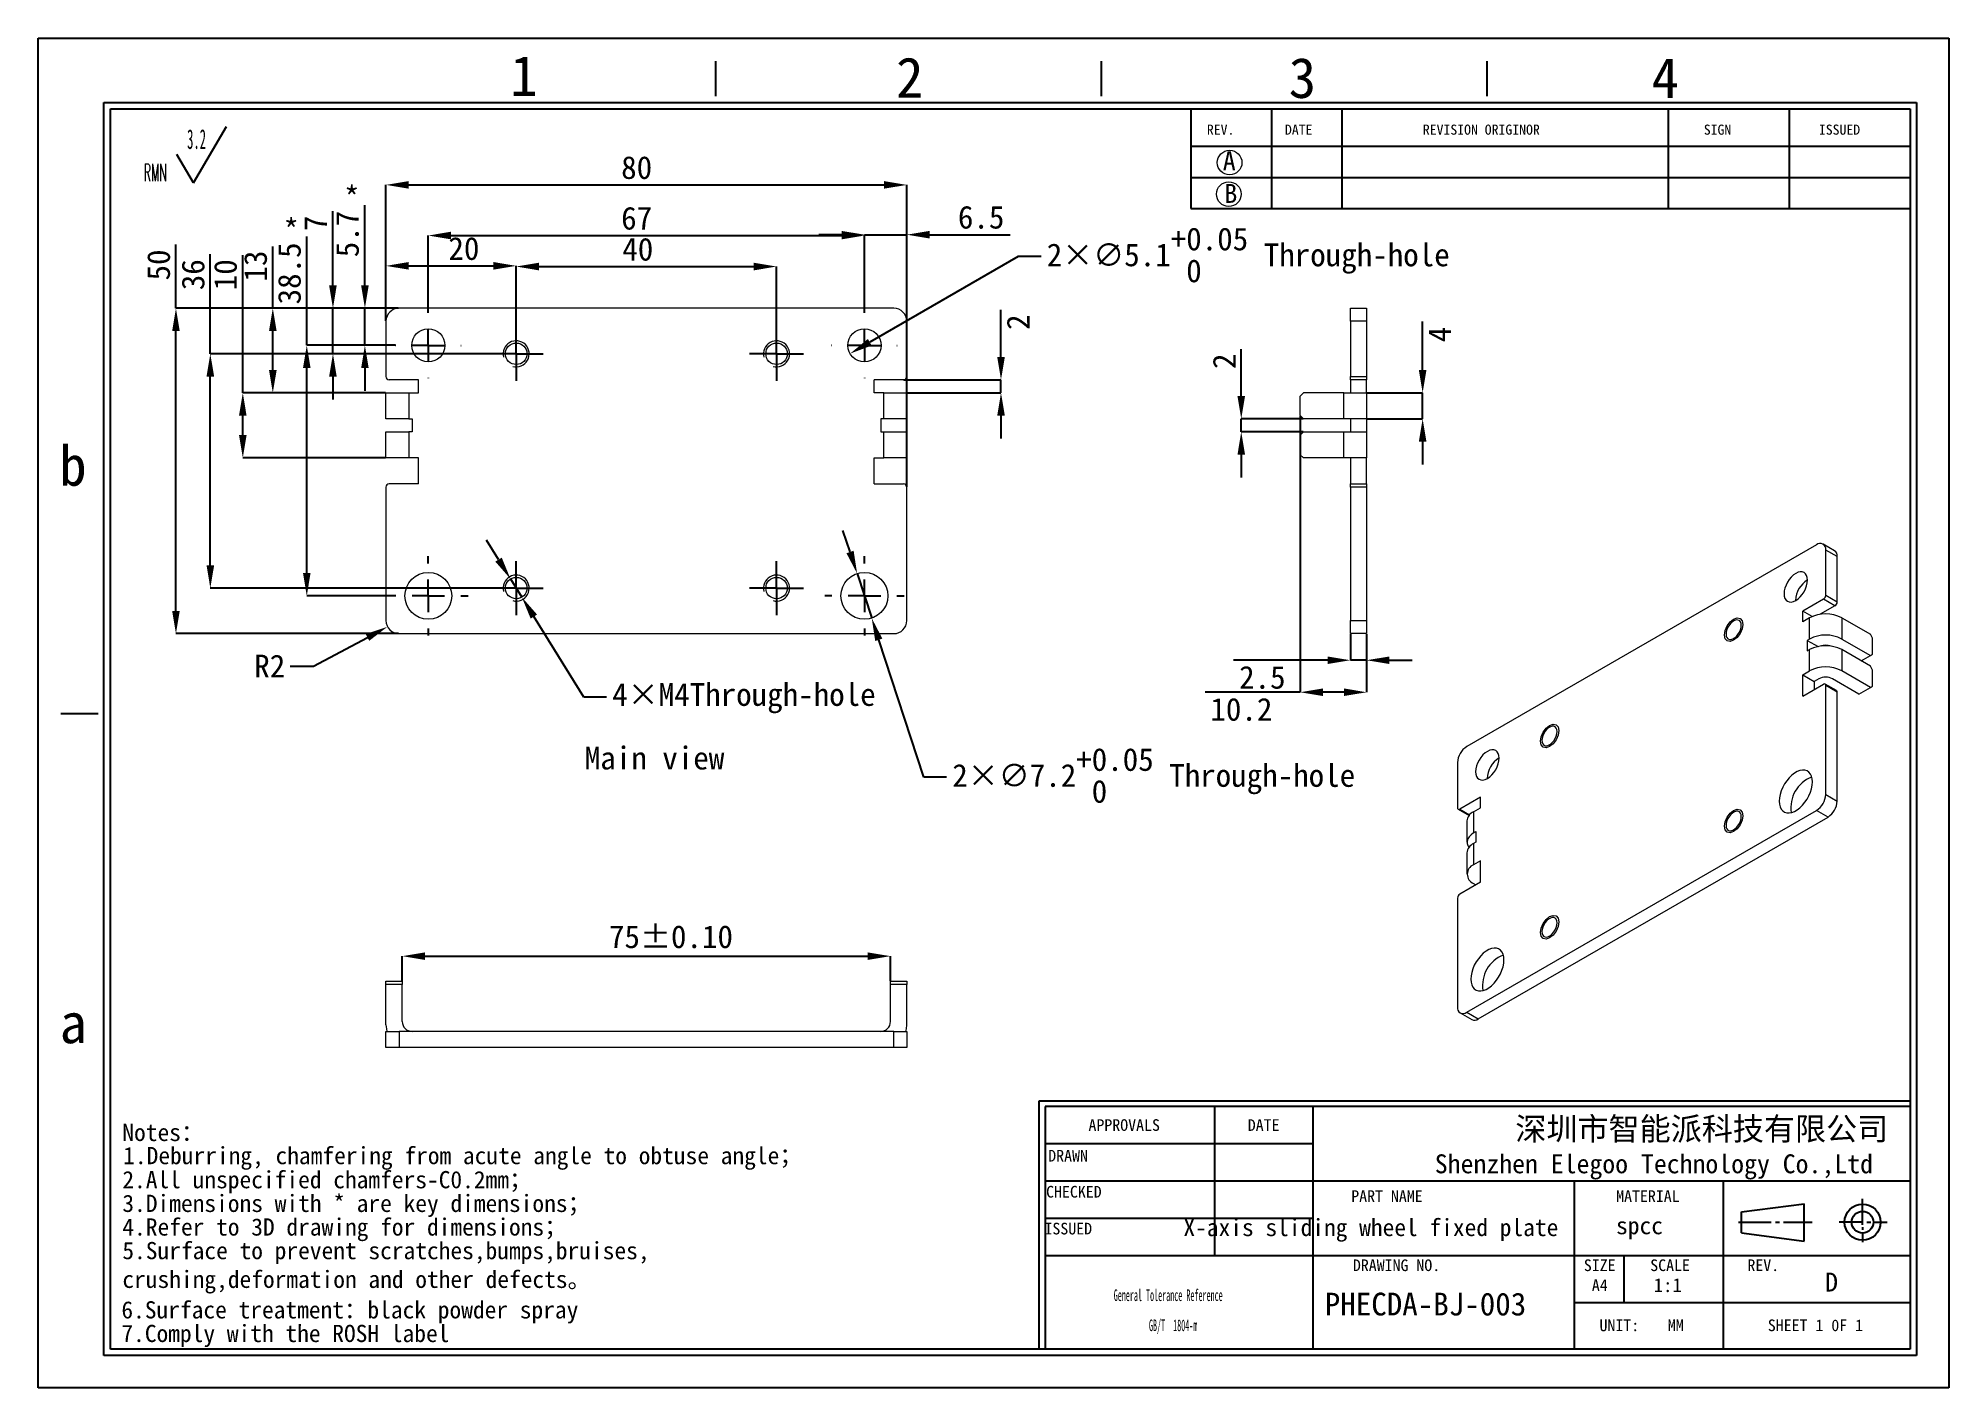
# Model space of a CAD drawing. Header units: millimetres. Extents: x 2 to 295, y 1 to 209.
import ezdxf

# ---------------------------------------------------------------- set-up
doc = ezdxf.new("R2010")
doc.units = ezdxf.units.MM
doc.header["$PDSIZE"] = -1
doc.layers.add('SLD-0', color=179, linetype='Continuous')
doc.layers.add('蓝色线', color=5, linetype='Continuous', lineweight=15)
doc.styles.add('C', font='simfang.ttf')
doc.styles.add('O', font='simfang.ttf')
doc.styles.add('SLDTEXTSTYLE1', font='TXT', dxfattribs={"width": 0.469, "bigfont": 'bigfont'})
doc.styles.add('SLDTEXTSTYLE2', font='TXT', dxfattribs={"width": 0.469})
doc.styles.add('SLDTEXTSTYLE8', font='TXT', dxfattribs={"width": 0.484})
doc.dimstyles.new('SLDDIMSTYLE0', dxfattribs={"dimtxt": 3.5, "dimasz": 3.5, "dimexe": 0, "dimexo": 0.0625, "dimgap": 0.875, "dimtad": 2, "dimrnd": 1e-09, "dimzin": 12, "dimdsep": 46, "dimtxsty": 'SLDTEXTSTYLE2', "dimsah": 1, "dimcen": 0.09, "dimadec": 0, "dimazin": 3, "dimtfac": 1, "dimtofl": 0, "dimtmove": 0, "dimatfit": 3, "dimfxl": 1, "dimfrac": 2, "dimtolj": 1, "dimtzin": 12, "dimarcsym": 0})
doc.dimstyles.new('SLDDIMSTYLE1', dxfattribs={"dimtxt": 3.5, "dimasz": 3.5, "dimexe": 0, "dimexo": 0.0625, "dimgap": 0.875, "dimtad": 0, "dimtih": 1, "dimtoh": 1, "dimrnd": 1e-09, "dimzin": 12, "dimdsep": 46, "dimtxsty": 'SLDTEXTSTYLE2', "dimsah": 1, "dimcen": 0, "dimadec": 0, "dimazin": 3, "dimtol": 1, "dimtp": 0.05, "dimtfac": 1, "dimtmove": 0, "dimatfit": 3, "dimfxl": 1, "dimfrac": 2, "dimtolj": 1, "dimarcsym": 0})
doc.dimstyles.new('SLDDIMSTYLE2', dxfattribs={"dimtxt": 3.5, "dimasz": 3.5, "dimexe": 0, "dimexo": 0.0625, "dimgap": 0.875, "dimtad": 0, "dimtih": 1, "dimtoh": 1, "dimrnd": 1e-09, "dimzin": 12, "dimdsep": 46, "dimtxsty": 'SLDTEXTSTYLE2', "dimsah": 1, "dimcen": 0, "dimadec": 0, "dimazin": 3, "dimtfac": 1, "dimtmove": 0, "dimatfit": 3, "dimfxl": 1, "dimfrac": 2, "dimtolj": 1, "dimtzin": 12, "dimarcsym": 0})
doc.dimstyles.new('SLDDIMSTYLE3', dxfattribs={"dimtxt": 3.5, "dimasz": 3.5, "dimexe": 0, "dimexo": 0.0625, "dimgap": 0.875, "dimtad": 2, "dimrnd": 1e-09, "dimzin": 12, "dimdsep": 46, "dimtxsty": 'SLDTEXTSTYLE2', "dimsah": 1, "dimcen": 0.09, "dimadec": 0, "dimazin": 3, "dimtfac": 1, "dimtmove": 0, "dimatfit": 0, "dimfxl": 1, "dimfrac": 2, "dimtolj": 1, "dimtzin": 12, "dimarcsym": 0})
doc.dimstyles.new('SLDDIMSTYLE4', dxfattribs={"dimtxt": 3.5, "dimasz": 3.5, "dimexe": 0, "dimexo": 0.0625, "dimgap": 0.875, "dimtad": 0, "dimtih": 1, "dimtoh": 1, "dimrnd": 1e-09, "dimzin": 12, "dimdsep": 46, "dimtxsty": 'SLDTEXTSTYLE2', "dimsah": 1, "dimcen": 0, "dimadec": 0, "dimazin": 3, "dimtfac": 1, "dimtofl": 0, "dimtmove": 0, "dimatfit": 3, "dimfxl": 1, "dimfrac": 2, "dimtolj": 1, "dimtzin": 12, "dimarcsym": 0})
doc.dimstyles.new('SLDDIMSTYLE5', dxfattribs={"dimtxt": 3.5, "dimasz": 3.5, "dimexe": 0, "dimexo": 0.0625, "dimgap": 0.875, "dimtad": 2, "dimrnd": 1e-09, "dimzin": 12, "dimdsep": 46, "dimtxsty": 'SLDTEXTSTYLE2', "dimsah": 1, "dimcen": 0.09, "dimadec": 0, "dimazin": 3, "dimtol": 1, "dimtp": 0.1, "dimtm": 0.1, "dimtfac": 1, "dimtofl": 0, "dimtmove": 0, "dimatfit": 3, "dimfxl": 1, "dimfrac": 2, "dimtolj": 1, "dimtzin": 0, "dimarcsym": 0})

msp = doc.modelspace()

# ---------------------------------------------------------------- texts
at = {"layer": 'SLD-0', "style": 'O'}
for s, insert, char_height, attachment_point in [('1', (74.111, 205.971), 6.172, 1), ('2', (133.388, 205.728), 6.172, 1), ('3', (193.707, 205.666), 6.172, 1), ('4', (249.441, 205.659), 6.172, 1), ('A', (183.578, 191.286), 2.903, 1), ('B', (183.832, 186.271), 2.903, 1), ('{\\C5;*}', (39.266, 180.902), 3.5, 1), ('b', (4.835, 146.092), 6.172, 1), ('Main view', (85.559, 99.811), 3.5, 1), ('a', (4.88, 60.423), 6.172, 1), ('深圳市智能派科技有限公司', (257.158, 42.841), 3.5, 2), ('X-axis sliding wheel fixed plate', (206.323, 27.254), 2.64583, 2), ('spcc', (247.598, 27.537), 2.6458, 2), ('D', (276.114, 18.995), 2.91, 1), ('PHECDA-BJ-003', (199.241, 15.908), 3.5, 1)]:
    msp.add_mtext(s, dxfattribs=dict(at, insert=insert, char_height=char_height, attachment_point=attachment_point))
at = {"layer": 'SLD-0', "color": 179, "style": 'O'}
for s, insert, char_height, attachment_point in [('REV.', (181.129, 195.4), 1.5536, 1), ('DATE', (193.126, 195.4), 1.5536, 1), ('REVISION ORIGINOR', (214.308, 195.4), 1.55363, 1), ('SIGN', (257.466, 195.4), 1.5536, 1), ('ISSUED', (275.148, 195.4), 1.5536, 1), ('APPROVALS', (168.427, 42.563), 1.7927, 2), ('DATE', (189.85, 42.563), 1.7927, 2), ('DRAWN', (159.804, 37.853), 1.7927, 2), ('Shenzhen Elegoo Technology Co.,Ltd', (249.798, 37.165), 2.91042, 2), ('CHECKED', (160.696, 32.315), 1.7927, 2), ('PART NAME', (208.794, 31.645), 1.7927, 2), ('MATERIAL', (248.88, 31.645), 1.7927, 2), ('ISSUED', (159.837, 26.654), 1.7927, 2), ('DRAWING NO.', (210.268, 21.022), 1.79265, 2), ('SIZE', (241.479, 21.022), 1.7927, 2), ('SCALE', (252.289, 21.022), 1.7927, 2), ('REV.', (266.61, 21.022), 1.7927, 2), ('A4', (241.49, 17.953), 1.7927, 2), ('1:1', (251.93, 18.121), 2.1167, 2), ('UNIT:', (244.499, 11.791), 1.7927, 2), ('MM', (253.161, 11.791), 1.7927, 2), ('SHEET 1 0F 1', (274.62, 11.791), 1.79265, 2)]:
    msp.add_mtext(s, dxfattribs=dict(at, insert=insert, char_height=char_height, attachment_point=attachment_point))
at = {"layer": 'SLD-0', "color": 5, "insert": (48.573, 185.904), "char_height": 3.5, "attachment_point": 1, "style": 'O'}
msp.add_mtext('*', dxfattribs=at)

# ---------------------------------------------------------------- blocks, each defined once
blk = doc.blocks.new('SW_NOTE_0')
at = {"layer": 'SLD-0', "color": 0, "attachment_point": 1, "style": 'C'}
for s, insert, char_height in [('Notes：', (40.88, 9.39), 2.646), ('1.Deburring, chamfering from acute angle to obtuse angle；', (41.01, 5.83), 2.6458), ('2.All unspecified chamfers-C0.2mm；', (40.88, 2.13), 2.6458), ('3.{\\fSimSun|b0|i0|c134|p2;Dimensions with * are key dimensions}；', (40.88, -1.51), 2.6458), ('4.Refer to 3D drawing for dimensions；', (40.88, -5.14), 2.6458), ('5.Surface to prevent scratches,bumps,bruises,\\Pcrushing,deformation and other defects。', (40.88, -8.77), 2.6458), ('6.Surface treatment：black powder spray', (40.73, -17.87), 2.6458), ('7.Comply with the ROSH label', (40.73, -21.5), 2.6458)]:
    blk.add_mtext(s, dxfattribs=dict(at, insert=insert, char_height=char_height))
blk = doc.blocks.new('SW_NOTE_1')
at = {"layer": 'SLD-0', "color": 0}
for q in [(12.74, 9.16), (5.08, 4.83)]:
    blk.add_line((7.63, 0.49), q, dxfattribs=at)
at = {"layer": 'SLD-0', "color": 0, "attachment_point": 1}
for s, insert, char_height, style in [('3.2', (6.67, 8.73), 3.032, 'SLDTEXTSTYLE2'), ('{\\Ftxt,bigfont|c134;RMN}', (0, 3.41), 2.6458, 'SLDTEXTSTYLE1')]:
    blk.add_mtext(s, dxfattribs=dict(at, insert=insert, char_height=char_height, style=style))
blk = doc.blocks.new('SW_NOTE_2')
at = {"layer": 'SLD-0', "color": 0, "char_height": 1.7927, "attachment_point": 2, "style": 'SLDTEXTSTYLE8'}
for s, insert in [('General Tolerance Reference', (12.75, 2.31)), ('GB/T  1804-m', (13.51, -2.32))]:
    blk.add_mtext(s, dxfattribs=dict(at, insert=insert))
blk = doc.blocks.new('_D')
at = {"layer": 'Defpoints', "color": 0}
for p in [(135.02, 186.13), (55.02, 165.18), (135.02, 139.68)]:
    blk.add_point(p, dxfattribs=at)
at = {"layer": 'SLD-0', "color": 0, "lineweight": -2}
for p, q in [((55.02, 165.24), (55.02, 186.13)), ((58.52, 186.13), (131.52, 186.13)), ((135.02, 139.74), (135.02, 186.13))]:
    blk.add_line(p, q, dxfattribs=at)
at = {"layer": 'SLD-0', "color": 0}
for points in [[(58.52, 186.72), (58.52, 185.55), (55.02, 186.13)], [(131.52, 186.72), (131.52, 185.55), (135.02, 186.13)]]:
    blk.add_solid(points, dxfattribs=at)
at = {"layer": 'SLD-0', "color": 0, "insert": (93.53, 190.55), "char_height": 3.5, "attachment_point": 2, "style": 'O'}
blk.add_mtext('\\A1;80', dxfattribs=at)
blk = doc.blocks.new('_D_1')
at = {"layer": 'Defpoints', "color": 0}
for p in [(57.02, 167.18), (22.75, 117.18), (57.02, 117.18)]:
    blk.add_point(p, dxfattribs=at)
at = {"layer": 'SLD-0', "color": 0, "lineweight": -2}
for p, q in [((22.75, 167.18), (22.75, 176.99)), ((56.96, 167.18), (22.75, 167.18)), ((22.75, 120.68), (22.75, 163.68)), ((56.96, 117.18), (22.75, 117.18))]:
    blk.add_line(p, q, dxfattribs=at)
at = {"layer": 'SLD-0', "color": 0}
for points in [[(22.17, 163.68), (23.33, 163.68), (22.75, 167.18)], [(22.17, 120.68), (23.33, 120.68), (22.75, 117.18)]]:
    blk.add_solid(points, dxfattribs=at)
at = {"layer": 'SLD-0', "color": 0, "insert": (18.33, 173.83), "char_height": 3.5, "attachment_point": 2, "rotation": 90, "style": 'O'}
blk.add_mtext('\\A1;50', dxfattribs=at)
blk = doc.blocks.new('_D_2')
at = {"layer": 'Defpoints', "color": 0}
for p in [(128.52, 178.35), (61.52, 166.53), (128.52, 166.53)]:
    blk.add_point(p, dxfattribs=at)
at = {"layer": 'SLD-0', "color": 0, "lineweight": -2}
for p, q in [((61.52, 166.59), (61.52, 178.35)), ((65.02, 178.35), (125.02, 178.35)), ((128.52, 166.59), (128.52, 178.35))]:
    blk.add_line(p, q, dxfattribs=at)
at = {"layer": 'SLD-0', "color": 0}
for points in [[(65.02, 178.94), (65.02, 177.77), (61.52, 178.35)], [(125.02, 178.94), (125.02, 177.77), (128.52, 178.35)]]:
    blk.add_solid(points, dxfattribs=at)
at = {"layer": 'SLD-0', "color": 0, "insert": (93.53, 182.77), "char_height": 3.5, "attachment_point": 2, "style": 'O'}
blk.add_mtext('\\A1;67', dxfattribs=at)
blk = doc.blocks.new('_D_3')
at = {"layer": 'Defpoints', "color": 0}
for p in [(115.02, 173.59), (75.02, 160.18), (115.02, 160.18)]:
    blk.add_point(p, dxfattribs=at)
at = {"layer": 'SLD-0', "color": 0, "lineweight": -2}
for p, q in [((75.02, 160.24), (75.02, 173.59)), ((78.52, 173.59), (111.52, 173.59)), ((115.02, 160.24), (115.02, 173.59))]:
    blk.add_line(p, q, dxfattribs=at)
at = {"layer": 'SLD-0', "color": 0}
for points in [[(78.52, 174.17), (78.52, 173), (75.02, 173.59)], [(111.52, 174.17), (111.52, 173), (115.02, 173.59)]]:
    blk.add_solid(points, dxfattribs=at)
at = {"layer": 'SLD-0', "color": 0, "insert": (93.7, 178), "char_height": 3.5, "attachment_point": 2, "style": 'O'}
blk.add_mtext('\\A1;40', dxfattribs=at)
blk = doc.blocks.new('_D_4')
at = {"layer": 'Defpoints', "color": 0}
for p in [(75.02, 160.18), (28.03, 124.18), (75.02, 124.18)]:
    blk.add_point(p, dxfattribs=at)
at = {"layer": 'SLD-0', "color": 0, "lineweight": -2}
for p, q in [((28.03, 160.18), (28.03, 175.48)), ((74.96, 160.18), (28.03, 160.18)), ((28.03, 127.68), (28.03, 156.68)), ((74.96, 124.18), (28.03, 124.18))]:
    blk.add_line(p, q, dxfattribs=at)
at = {"layer": 'SLD-0', "color": 0}
for points in [[(27.45, 156.68), (28.62, 156.68), (28.03, 160.18)], [(27.45, 127.68), (28.62, 127.68), (28.03, 124.18)]]:
    blk.add_solid(points, dxfattribs=at)
at = {"layer": 'SLD-0', "color": 0, "insert": (23.62, 172.33), "char_height": 3.5, "attachment_point": 2, "rotation": 90, "style": 'O'}
blk.add_mtext('\\A1;36', dxfattribs=at)
blk = doc.blocks.new('_D_5')
at = {"layer": 'Defpoints', "color": 0}
for p in [(130.73, 162.75), (126.31, 160.2)]:
    blk.add_point(p, dxfattribs=at)
at = {"layer": '蓝色线', "color": 0, "lineweight": -2}
for p, q in [((152.16, 175.12), (129.34, 161.95)), ((155.66, 175.12), (152.16, 175.12))]:
    blk.add_line(p, q, dxfattribs=at)
at = {"layer": '蓝色线', "color": 0}
blk.add_solid([(129.05, 162.46), (129.63, 161.45), (126.31, 160.2)], dxfattribs=at)
at = {"layer": '蓝色线', "color": 0, "insert": (156.53, 179.58), "char_height": 3.5, "attachment_point": 1, "style": 'O'}
blk.add_mtext('\\A1;2×∅5.1\\S+0.05^  0; Through-hole', dxfattribs=at)
blk = doc.blocks.new('_D_6')
at = {"layer": 'Defpoints', "color": 0}
for p in [(127.4, 126.4), (129.64, 119.56)]:
    blk.add_point(p, dxfattribs=at)
at = {"layer": '蓝色线', "color": 0, "lineweight": -2}
for p, q in [((126.31, 129.73), (125.22, 133.05)), ((127.4, 126.4), (129.64, 119.56)), ((137.64, 95.14), (130.73, 116.23)), ((141.14, 95.14), (137.64, 95.14))]:
    blk.add_line(p, q, dxfattribs=at)
at = {"layer": '蓝色线', "color": 0}
for points in [[(126.86, 129.91), (125.76, 129.54), (127.4, 126.4)], [(131.28, 116.41), (130.18, 116.05), (129.64, 119.56)]]:
    blk.add_solid(points, dxfattribs=at)
at = {"layer": '蓝色线', "color": 0, "insert": (142.01, 99.59), "char_height": 3.5, "attachment_point": 1, "style": 'O'}
blk.add_mtext('\\A1;2×∅7.2\\S+0.05^  0; Through-hole', dxfattribs=at)
blk = doc.blocks.new('_D_7')
at = {"layer": 'Defpoints', "color": 0}
for p in [(74.15, 125.58), (75.89, 122.78)]:
    blk.add_point(p, dxfattribs=at)
at = {"layer": 'SLD-0', "color": 0, "lineweight": -2}
for p, q in [((72.31, 128.56), (70.46, 131.53)), ((74.15, 125.58), (75.89, 122.78)), ((85.4, 107.43), (77.73, 119.8)), ((88.9, 107.43), (85.4, 107.43))]:
    blk.add_line(p, q, dxfattribs=at)
at = {"layer": 'SLD-0', "color": 0}
for points in [[(72.8, 128.86), (71.81, 128.25), (74.15, 125.58)], [(78.23, 120.11), (77.24, 119.49), (75.89, 122.78)]]:
    blk.add_solid(points, dxfattribs=at)
at = {"layer": 'SLD-0', "color": 0, "insert": (89.77, 109.58), "char_height": 3.5, "attachment_point": 1, "style": 'O'}
blk.add_mtext('\\A1;4×M4Through-hole', dxfattribs=at)
blk = doc.blocks.new('_D_8')
at = {"layer": 'Defpoints', "color": 0}
for p in [(55.02, 154.18), (33.02, 144.18), (55.02, 144.18)]:
    blk.add_point(p, dxfattribs=at)
at = {"layer": 'SLD-0', "color": 0, "lineweight": -2}
for p, q in [((33.02, 154.18), (33.02, 175.34)), ((54.96, 154.18), (33.02, 154.18)), ((33.02, 147.68), (33.02, 150.68)), ((54.96, 144.18), (33.02, 144.18))]:
    blk.add_line(p, q, dxfattribs=at)
at = {"layer": 'SLD-0', "color": 0}
for points in [[(32.44, 150.68), (33.6, 150.68), (33.02, 154.18)], [(32.44, 147.68), (33.6, 147.68), (33.02, 144.18)]]:
    blk.add_solid(points, dxfattribs=at)
at = {"layer": 'SLD-0', "color": 0, "insert": (28.6, 172.33), "char_height": 3.5, "attachment_point": 2, "rotation": 90, "style": 'O'}
blk.add_mtext('\\A1;10', dxfattribs=at)
blk = doc.blocks.new('_D_9')
at = {"layer": 'Defpoints', "color": 0}
for p in [(37.63, 167.18), (57.02, 167.18), (55.02, 154.18)]:
    blk.add_point(p, dxfattribs=at)
at = {"layer": 'SLD-0', "color": 0, "lineweight": -2}
for p, q in [((37.63, 167.18), (37.63, 176.65)), ((56.96, 167.18), (37.63, 167.18)), ((37.63, 157.68), (37.63, 163.68)), ((54.96, 154.18), (37.63, 154.18))]:
    blk.add_line(p, q, dxfattribs=at)
at = {"layer": 'SLD-0', "color": 0}
for points in [[(37.05, 163.68), (38.22, 163.68), (37.63, 167.18)], [(37.05, 157.68), (38.22, 157.68), (37.63, 154.18)]]:
    blk.add_solid(points, dxfattribs=at)
at = {"layer": 'SLD-0', "color": 0, "insert": (33.22, 173.66), "char_height": 3.5, "attachment_point": 2, "rotation": 90, "style": 'O'}
blk.add_mtext('\\A1;13', dxfattribs=at)
blk = doc.blocks.new('_D_10')
at = {"layer": 'Defpoints', "color": 0}
for p in [(46.87, 167.18), (57.02, 167.18), (70.87, 160.18)]:
    blk.add_point(p, dxfattribs=at)
at = {"layer": 'SLD-0', "color": 0, "lineweight": -2}
for p, q in [((46.87, 170.68), (46.87, 182.08)), ((56.96, 167.18), (46.87, 167.18)), ((46.87, 160.18), (46.87, 167.18)), ((70.81, 160.18), (46.87, 160.18)), ((46.87, 156.68), (46.87, 153.18))]:
    blk.add_line(p, q, dxfattribs=at)
at = {"layer": 'SLD-0', "color": 0}
for points in [[(46.28, 170.68), (47.45, 170.68), (46.87, 167.18)], [(46.28, 156.68), (47.45, 156.68), (46.87, 160.18)]]:
    blk.add_solid(points, dxfattribs=at)
at = {"layer": 'SLD-0', "color": 0, "insert": (42.45, 180.23), "char_height": 3.5, "attachment_point": 2, "rotation": 90, "style": 'O'}
blk.add_mtext('\\A1;7', dxfattribs=at)
blk = doc.blocks.new('_D_11')
at = {"layer": 'Defpoints', "color": 0}
for p in [(75.02, 173.69), (55.02, 165.18), (75.02, 164.33)]:
    blk.add_point(p, dxfattribs=at)
at = {"layer": 'SLD-0', "color": 0, "lineweight": -2}
for p, q in [((55.02, 165.24), (55.02, 173.69)), ((58.52, 173.69), (71.52, 173.69)), ((75.02, 164.39), (75.02, 173.69))]:
    blk.add_line(p, q, dxfattribs=at)
at = {"layer": 'SLD-0', "color": 0}
for points in [[(58.52, 174.28), (58.52, 173.11), (55.02, 173.69)], [(71.52, 174.28), (71.52, 173.11), (75.02, 173.69)]]:
    blk.add_solid(points, dxfattribs=at)
at = {"layer": 'SLD-0', "color": 0, "insert": (66.99, 178.11), "char_height": 3.5, "attachment_point": 2, "style": 'O'}
blk.add_mtext('\\A1;20', dxfattribs=at)
blk = doc.blocks.new('_D_12')
at = {"layer": 'Defpoints', "color": 0}
for p in [(51.78, 167.18), (57.02, 167.18), (56.47, 161.48)]:
    blk.add_point(p, dxfattribs=at)
at = {"layer": '蓝色线', "color": 0, "lineweight": -2}
for p, q in [((51.78, 170.68), (51.78, 183.01)), ((56.96, 167.18), (51.78, 167.18)), ((51.78, 161.48), (51.78, 167.18)), ((56.41, 161.48), (51.78, 161.48)), ((51.78, 157.98), (51.78, 154.48))]:
    blk.add_line(p, q, dxfattribs=at)
at = {"layer": '蓝色线', "color": 0}
for points in [[(51.2, 170.68), (52.36, 170.68), (51.78, 167.18)], [(51.2, 157.98), (52.36, 157.98), (51.78, 161.48)]]:
    blk.add_solid(points, dxfattribs=at)
at = {"layer": '蓝色线', "color": 0, "insert": (47.34, 178.59), "char_height": 3.5, "attachment_point": 2, "rotation": 90, "style": 'O'}
blk.add_mtext('\\A1;5.7', dxfattribs=at)
blk = doc.blocks.new('_D_13')
at = {"layer": 'Defpoints', "color": 0}
for p in [(135.02, 178.48), (128.52, 166.53), (135.02, 165.18)]:
    blk.add_point(p, dxfattribs=at)
at = {"layer": 'SLD-0', "color": 0, "lineweight": -2}
for p, q in [((125.02, 178.48), (121.52, 178.48)), ((128.52, 166.59), (128.52, 178.48)), ((128.52, 178.48), (135.02, 178.48)), ((135.02, 165.24), (135.02, 178.48)), ((138.52, 178.48), (150.89, 178.48))]:
    blk.add_line(p, q, dxfattribs=at)
at = {"layer": 'SLD-0', "color": 0}
for points in [[(125.02, 179.06), (125.02, 177.9), (128.52, 178.48)], [(138.52, 179.06), (138.52, 177.9), (135.02, 178.48)]]:
    blk.add_solid(points, dxfattribs=at)
at = {"layer": 'SLD-0', "color": 0, "insert": (146.45, 182.92), "char_height": 3.5, "attachment_point": 2, "style": 'O'}
blk.add_mtext('\\A1;6.5', dxfattribs=at)
blk = doc.blocks.new('_D_14')
at = {"layer": 'Defpoints', "color": 0}
for p in [(55.25, 118.24), (57.02, 119.18)]:
    blk.add_point(p, dxfattribs=at)
at = {"layer": 'SLD-0', "color": 0, "lineweight": -2}
for p, q in [((43.89, 112.2), (52.16, 116.6)), ((40.3, 112.2), (43.89, 112.2))]:
    blk.add_line(p, q, dxfattribs=at)
at = {"layer": 'SLD-0', "color": 0}
blk.add_solid([(51.89, 117.11), (52.44, 116.08), (55.25, 118.24)], dxfattribs=at)
at = {"layer": 'SLD-0', "color": 0, "insert": (34.78, 113.95), "char_height": 3.5, "attachment_point": 1, "style": 'O'}
blk.add_mtext('\\A1;R2', dxfattribs=at)
blk = doc.blocks.new('_D_15')
at = {"layer": 'Defpoints', "color": 0}
for p in [(42.85, 161.48), (56.47, 161.48), (55.42, 122.98)]:
    blk.add_point(p, dxfattribs=at)
at = {"layer": '蓝色线', "color": 0, "lineweight": -2}
for p, q in [((42.85, 161.48), (42.85, 178.21)), ((56.41, 161.48), (42.85, 161.48)), ((42.85, 126.48), (42.85, 157.98)), ((55.36, 122.98), (42.85, 122.98))]:
    blk.add_line(p, q, dxfattribs=at)
at = {"layer": '蓝色线', "color": 0}
for points in [[(42.27, 157.98), (43.43, 157.98), (42.85, 161.48)], [(42.27, 126.48), (43.43, 126.48), (42.85, 122.98)]]:
    blk.add_solid(points, dxfattribs=at)
at = {"layer": '蓝色线', "color": 0, "insert": (38.42, 172.53), "char_height": 3.5, "attachment_point": 2, "rotation": 90, "style": 'O'}
blk.add_mtext('\\A1;38.5', dxfattribs=at)
blk = doc.blocks.new('_D_16')
at = {"layer": 'Defpoints', "color": 0}
for p in [(134.52, 156.18), (149.5, 156.18), (135.02, 154.18)]:
    blk.add_point(p, dxfattribs=at)
at = {"layer": '蓝色线', "color": 0, "lineweight": -2}
for p, q in [((149.5, 159.68), (149.5, 166.91)), ((134.58, 156.18), (149.5, 156.18)), ((149.5, 154.18), (149.5, 156.18)), ((135.08, 154.18), (149.5, 154.18)), ((149.5, 150.68), (149.5, 147.18))]:
    blk.add_line(p, q, dxfattribs=at)
at = {"layer": '蓝色线', "color": 0}
for points in [[(148.92, 159.68), (150.09, 159.68), (149.5, 156.18)], [(148.92, 150.68), (150.09, 150.68), (149.5, 154.18)]]:
    blk.add_solid(points, dxfattribs=at)
at = {"layer": '蓝色线', "color": 0, "insert": (150.38, 165.04), "char_height": 3.5, "attachment_point": 2, "rotation": 90, "style": 'O'}
blk.add_mtext('\\A1;2', dxfattribs=at)
blk = doc.blocks.new('SW_CENTERMARKSYMBOL_0')
at = {"layer": 'SLD-0', "color": 0}
for p, q in [((0, 5), (0, 5.05)), ((-5, 0), (-5.05, 0)), ((0, 0), (-2.5, 0)), ((0, 0), (0, 2.5)), ((0, 0), (0, -2.5)), ((0, 0), (2.5, 0)), ((5, 0), (5.05, 0)), ((0, -5), (0, -5.05))]:
    blk.add_line(p, q, dxfattribs=at)
blk = doc.blocks.new('SW_CENTERMARKSYMBOL_1')
at = {"layer": 'SLD-0', "color": 0}
for p, q in [((0, 5), (0, 6.1)), ((-5, 0), (-6.1, 0)), ((0, 0), (-2.5, 0)), ((0, 0), (0, 2.5)), ((0, 0), (0, -2.5)), ((0, 0), (2.5, 0)), ((5, 0), (6.1, 0)), ((0, -5), (0, -6.1))]:
    blk.add_line(p, q, dxfattribs=at)
blk = doc.blocks.new('SW_CENTERMARKSYMBOL_2')
at = {"layer": 'SLD-0', "color": 0}
for p, q in [((0, 5), (0, 6.1)), ((-5, 0), (-6.1, 0)), ((0, 0), (-2.5, 0)), ((0, 0), (0, 2.5)), ((0, 0), (0, -2.5)), ((0, 0), (2.5, 0)), ((5, 0), (6.1, 0)), ((0, -5), (0, -6.1))]:
    blk.add_line(p, q, dxfattribs=at)
blk = doc.blocks.new('SW_CENTERMARKSYMBOL_3')
at = {"layer": 'SLD-0', "color": 0}
for p, q in [((0, 5), (0, 5.05)), ((-5, 0), (-5.05, 0)), ((0, 0), (-2.5, 0)), ((0, 0), (0, 2.5)), ((0, 0), (0, -2.5)), ((0, 0), (2.5, 0)), ((5, 0), (5.05, 0)), ((0, -5), (0, -5.05))]:
    blk.add_line(p, q, dxfattribs=at)
blk = doc.blocks.new('SW_CENTERMARKSYMBOL_4')
at = {"layer": 'SLD-0', "color": 0}
for p, q in [((0, 2.5), (0, 4.15)), ((-2.5, 0), (-4.15, 0)), ((0, 0), (-2.5, 0)), ((0, 0), (0, 2.5)), ((0, 0), (0, -2.5)), ((0, 0), (2.5, 0)), ((2.5, 0), (4.15, 0)), ((0, -2.5), (0, -4.15))]:
    blk.add_line(p, q, dxfattribs=at)
blk = doc.blocks.new('SW_CENTERMARKSYMBOL_5')
at = {"layer": 'SLD-0', "color": 0}
for p, q in [((0, 2.5), (0, 4.15)), ((-2.5, 0), (-4.15, 0)), ((0, 0), (-2.5, 0)), ((0, 0), (0, 2.5)), ((0, 0), (0, -2.5)), ((0, 0), (2.5, 0)), ((2.5, 0), (4.15, 0)), ((0, -2.5), (0, -4.15))]:
    blk.add_line(p, q, dxfattribs=at)
blk = doc.blocks.new('SW_CENTERMARKSYMBOL_6')
at = {"layer": 'SLD-0', "color": 0}
for p, q in [((0, 2.5), (0, 4.15)), ((-2.5, 0), (-4.15, 0)), ((0, 0), (-2.5, 0)), ((0, 0), (0, 2.5)), ((0, 0), (0, -2.5)), ((0, 0), (2.5, 0)), ((2.5, 0), (4.15, 0)), ((0, -2.5), (0, -4.15))]:
    blk.add_line(p, q, dxfattribs=at)
blk = doc.blocks.new('SW_CENTERMARKSYMBOL_7')
at = {"layer": 'SLD-0', "color": 0}
for p, q in [((0, 2.5), (0, 4.15)), ((-2.5, 0), (-4.15, 0)), ((0, 0), (-2.5, 0)), ((0, 0), (0, 2.5)), ((0, 0), (0, -2.5)), ((0, 0), (2.5, 0)), ((2.5, 0), (4.15, 0)), ((0, -2.5), (0, -4.15))]:
    blk.add_line(p, q, dxfattribs=at)
blk = doc.blocks.new('_D_17')
at = {"layer": 'Defpoints', "color": 0}
for p in [(195.97, 150.18), (186.41, 148.18), (195.97, 148.18)]:
    blk.add_point(p, dxfattribs=at)
at = {"layer": 'SLD-0', "color": 0, "lineweight": -2}
for p, q in [((186.41, 153.68), (186.41, 160.91)), ((195.91, 150.18), (186.41, 150.18)), ((186.41, 148.18), (186.41, 150.18)), ((195.91, 148.18), (186.41, 148.18)), ((186.41, 144.68), (186.41, 141.18))]:
    blk.add_line(p, q, dxfattribs=at)
at = {"layer": 'SLD-0', "color": 0}
for points in [[(185.83, 153.68), (186.99, 153.68), (186.41, 150.18)], [(185.83, 144.68), (186.99, 144.68), (186.41, 148.18)]]:
    blk.add_solid(points, dxfattribs=at)
at = {"layer": 'SLD-0', "color": 0, "insert": (182.04, 159.04), "char_height": 3.5, "attachment_point": 2, "rotation": 90, "style": 'O'}
blk.add_mtext('\\A1;2', dxfattribs=at)
blk = doc.blocks.new('_D_18')
at = {"layer": 'Defpoints', "color": 0}
for p in [(205.67, 154.18), (205.67, 150.18), (214.28, 150.18)]:
    blk.add_point(p, dxfattribs=at)
at = {"layer": 'SLD-0', "color": 0, "lineweight": -2}
for p, q in [((214.28, 157.68), (214.28, 165.13)), ((205.74, 154.18), (214.28, 154.18)), ((214.28, 150.18), (214.28, 154.18)), ((205.74, 150.18), (214.28, 150.18)), ((214.28, 146.68), (214.28, 143.18))]:
    blk.add_line(p, q, dxfattribs=at)
at = {"layer": 'SLD-0', "color": 0}
for points in [[(213.69, 157.68), (214.86, 157.68), (214.28, 154.18)], [(213.69, 146.68), (214.86, 146.68), (214.28, 150.18)]]:
    blk.add_solid(points, dxfattribs=at)
at = {"layer": 'SLD-0', "color": 0, "insert": (215.15, 163.15), "char_height": 3.5, "attachment_point": 2, "rotation": 90, "style": 'O'}
blk.add_mtext('\\A1;4', dxfattribs=at)
blk = doc.blocks.new('_D_19')
at = {"layer": 'Defpoints', "color": 0}
for p in [(195.47, 150.68), (205.67, 117.18), (205.67, 108.17)]:
    blk.add_point(p, dxfattribs=at)
at = {"layer": 'SLD-0', "color": 0, "lineweight": -2}
for p, q in [((195.47, 150.62), (195.47, 108.17)), ((205.67, 117.12), (205.67, 108.17)), ((195.47, 108.17), (180.88, 108.17)), ((202.17, 108.17), (198.97, 108.17))]:
    blk.add_line(p, q, dxfattribs=at)
at = {"layer": 'SLD-0', "color": 0}
for points in [[(198.97, 108.76), (198.97, 107.59), (195.47, 108.17)], [(202.17, 108.76), (202.17, 107.59), (205.67, 108.17)]]:
    blk.add_solid(points, dxfattribs=at)
at = {"layer": 'SLD-0', "color": 0, "insert": (186.43, 107.3), "char_height": 3.5, "attachment_point": 2, "style": 'O'}
blk.add_mtext('\\A1;10.2', dxfattribs=at)
blk = doc.blocks.new('_D_20')
at = {"layer": 'Defpoints', "color": 0}
for p in [(203.17, 117.18), (205.67, 117.18), (203.17, 113.09)]:
    blk.add_point(p, dxfattribs=at)
at = {"layer": 'SLD-0', "color": 0, "lineweight": -2}
for p, q in [((203.17, 117.12), (203.17, 113.09)), ((205.67, 117.12), (205.67, 113.09)), ((199.67, 113.09), (185.22, 113.09)), ((205.67, 113.09), (203.17, 113.09)), ((209.17, 113.09), (212.67, 113.09))]:
    blk.add_line(p, q, dxfattribs=at)
at = {"layer": 'SLD-0', "color": 0}
for points in [[(199.67, 113.67), (199.67, 112.51), (203.17, 113.09)], [(209.17, 113.67), (209.17, 112.51), (205.67, 113.09)]]:
    blk.add_solid(points, dxfattribs=at)
at = {"layer": 'SLD-0', "color": 0, "insert": (189.65, 112.22), "char_height": 3.5, "attachment_point": 2, "style": 'O'}
blk.add_mtext('\\A1;2.5', dxfattribs=at)
blk = doc.blocks.new('_D_21')
at = {"layer": 'Defpoints', "color": 0}
for p in [(132.52, 67.62), (57.52, 63.76), (132.52, 63.76)]:
    blk.add_point(p, dxfattribs=at)
at = {"layer": 'SLD-0', "color": 0, "lineweight": -2}
for p, q in [((57.52, 63.83), (57.52, 67.62)), ((61.02, 67.62), (129.02, 67.62)), ((132.52, 63.83), (132.52, 67.62))]:
    blk.add_line(p, q, dxfattribs=at)
at = {"layer": 'SLD-0', "color": 0}
for points in [[(61.02, 68.2), (61.02, 67.04), (57.52, 67.62)], [(129.02, 68.2), (129.02, 67.04), (132.52, 67.62)]]:
    blk.add_solid(points, dxfattribs=at)
at = {"layer": 'SLD-0', "color": 0, "insert": (98.8, 72.36), "char_height": 3.5, "attachment_point": 2, "style": 'O'}
blk.add_mtext('\\A1;75±0.10', dxfattribs=at)

# ---------------------------------------------------------------- dimensions: what is measured, and where the dimension line sits
at = {"layer": 'SLD-0'}
for base, p1, p2, dimstyle, picture, middle in [((135.02, 186.135), (55.02, 165.178), (135.02, 139.678), 'SLDDIMSTYLE0', '_D', (93.526, 186.135)), ((128.52, 178.353), (61.52, 166.528), (128.52, 166.528), 'SLDDIMSTYLE0', '_D_2', (93.526, 178.353)), ((135.02, 178.481), (128.52, 166.528), (135.02, 165.178), 'SLDDIMSTYLE3', '_D_13', (146.455, 178.481)), ((75.02, 173.693), (55.02, 165.178), (75.02, 164.328), 'SLDDIMSTYLE0', '_D_11', (66.99, 173.693)), ((115.02, 173.585), (75.02, 160.178), (115.02, 160.178), 'SLDDIMSTYLE0', '_D_3', (93.704, 173.585)), ((205.674, 108.174), (195.474, 150.678), (205.674, 117.178), 'SLDDIMSTYLE0', '_D_19', (186.429, 108.174)), ((203.174, 113.091), (205.674, 117.178), (203.174, 117.178), 'SLDDIMSTYLE3', '_D_20', (189.65, 113.091)), ((132.52, 67.621), (57.52, 63.763), (132.52, 63.763), 'SLDDIMSTYLE5', '_D_21', (98.798, 67.621))]:
    dim = msp.add_linear_dim(base=base, p1=p1, p2=p2, dimstyle=dimstyle, override={"dimtxsty": 'O'}, dxfattribs=at)
    dim.commit()
    dim.dimension.update_dxf_attribs({"geometry": picture, "text_midpoint": middle, "dimtype": 160})
for base, p1, p2, dimstyle, picture, middle in [((46.866, 167.178), (70.87, 160.178), (57.02, 167.178), 'SLDDIMSTYLE3', '_D_10', (46.866, 180.233)), ((22.748, 117.178), (57.02, 167.178), (57.02, 117.178), 'SLDDIMSTYLE0', '_D_1', (22.748, 173.833)), ((37.632, 167.178), (55.02, 154.178), (57.02, 167.178), 'SLDDIMSTYLE0', '_D_9', (37.632, 173.663)), ((28.033, 124.178), (75.02, 160.178), (75.02, 124.178), 'SLDDIMSTYLE0', '_D_4', (28.033, 172.325)), ((33.02, 144.178), (55.02, 154.178), (55.02, 144.178), 'SLDDIMSTYLE0', '_D_8', (33.02, 172.325)), ((214.276, 150.178), (205.674, 154.178), (205.674, 150.178), 'SLDDIMSTYLE3', '_D_18', (214.276, 163.153)), ((186.411, 148.178), (195.974, 150.178), (195.974, 148.178), 'SLDDIMSTYLE3', '_D_17', (186.411, 159.043))]:
    dim = msp.add_linear_dim(base=base, p1=p1, p2=p2, angle=90, dimstyle=dimstyle, override={"dimtxsty": 'O'}, dxfattribs=at)
    dim.commit()
    dim.dimension.update_dxf_attribs({"geometry": picture, "text_midpoint": middle, "dimtype": 160})
dim = msp.add_diameter_dim_2p(p1=(74.15, 125.581), p2=(75.889, 122.776), text='4×M4Through-hole', dimstyle='SLDDIMSTYLE2', override={"dimpost": '<>', "dimtxsty": 'O'}, dxfattribs=at)
dim.commit()
dim.dimension.update_dxf_attribs({"geometry": '_D_7', "text_midpoint": (111.293, 107.433), "dimtype": 163})
dim = msp.add_radius_dim(center=(57.02, 119.178), mpoint=(55.253, 118.24), dimstyle='SLDDIMSTYLE4', override={"dimtxsty": 'O'}, dxfattribs=at)
dim.commit()
dim.dimension.update_dxf_attribs({"geometry": '_D_14', "text_midpoint": (37.102, 112.204), "dimtype": 164})
at = {"layer": '蓝色线'}
for base, p1, p2, dimstyle, picture, middle in [((51.779, 167.178), (56.47, 161.478), (57.02, 167.178), 'SLDDIMSTYLE3', '_D_12', (51.779, 178.593)), ((42.85, 161.478), (55.42, 122.978), (56.47, 161.478), 'SLDDIMSTYLE0', '_D_15', (42.85, 172.526)), ((149.504, 156.178), (135.02, 154.178), (134.52, 156.178), 'SLDDIMSTYLE3', '_D_16', (149.504, 165.043))]:
    dim = msp.add_linear_dim(base=base, p1=p1, p2=p2, angle=90, dimstyle=dimstyle, override={"dimtxsty": 'O'}, dxfattribs=at)
    dim.commit()
    dim.dimension.update_dxf_attribs({"geometry": picture, "text_midpoint": middle, "dimtype": 160})
for p1, p2, picture, middle in [((130.728, 162.753), (126.311, 160.203), '_D_5', (188.424, 175.124)), ((127.399, 126.399), (129.64, 119.557), '_D_6', (173.906, 95.136))]:
    dim = msp.add_diameter_dim_2p(p1=p1, p2=p2, text='2×<> Through-hole', dimstyle='SLDDIMSTYLE1', override={"dimtxsty": 'O'}, dxfattribs=at)
    dim.commit()
    dim.dimension.update_dxf_attribs({"geometry": picture, "text_midpoint": middle, "dimtype": 163})

# ---------------------------------------------------------------- linework, layer by layer
at = {"color": 7, "linetype": 'Continuous', "lineweight": 15}
for p, q in [((55.02, 165.178), (55.02, 156.678)), ((133.02, 167.178), (57.02, 167.178)), ((135.02, 156.678), (135.02, 165.178)), ((203.174, 165.178), (203.174, 167.178)), ((203.174, 167.178), (205.674, 167.178)), ((205.674, 165.178), (203.174, 165.178)), ((203.174, 165.178), (203.174, 156.678)), ((205.674, 167.178), (205.674, 165.178)), ((205.674, 165.178), (205.674, 156.678)), ((60.02, 156.178), (55.52, 156.178)), ((60.02, 154.178), (60.02, 156.178)), ((130.02, 154.178), (130.02, 156.178)), ((134.52, 156.178), (130.02, 156.178)), ((203.174, 156.678), (205.674, 156.678)), ((203.174, 156.178), (203.174, 156.678)), ((205.674, 156.178), (203.174, 156.178)), ((203.174, 156.178), (203.174, 154.178)), ((205.674, 156.678), (205.674, 156.178)), ((205.674, 154.178), (205.674, 156.178)), ((55.02, 150.178), (55.02, 154.178)), ((55.02, 154.178), (58.52, 154.178)), ((58.52, 154.178), (58.52, 150.178)), ((58.52, 154.178), (60.02, 154.178)), ((131.52, 154.178), (130.02, 154.178)), ((131.52, 150.178), (131.52, 154.178)), ((131.52, 154.178), (135.02, 154.178)), ((135.02, 154.178), (135.02, 150.178)), ((195.974, 154.178), (195.474, 153.678)), ((195.474, 150.678), (195.474, 153.678)), ((202.174, 154.178), (195.974, 154.178)), ((202.174, 150.178), (202.174, 154.178)), ((202.174, 154.178), (205.674, 154.178)), ((205.674, 154.178), (205.674, 150.178)), ((58.52, 150.178), (55.02, 150.178)), ((58.52, 150.178), (59.02, 150.178)), ((59.02, 150.178), (59.02, 148.178)), ((131.52, 150.178), (131.02, 150.178)), ((131.02, 150.178), (131.02, 148.178)), ((135.02, 150.178), (131.52, 150.178)), ((195.474, 150.678), (195.974, 150.178)), ((202.174, 150.178), (195.974, 150.178)), ((205.674, 150.178), (202.174, 150.178)), ((203.174, 150.178), (203.174, 148.178)), ((205.674, 150.178), (205.674, 148.178)), ((55.02, 144.178), (55.02, 148.178)), ((55.02, 148.178), (58.52, 148.178)), ((58.52, 148.178), (58.52, 144.178)), ((59.02, 148.178), (58.52, 148.178)), ((131.02, 148.178), (131.52, 148.178)), ((131.52, 144.178), (131.52, 148.178)), ((131.52, 148.178), (135.02, 148.178)), ((135.02, 148.178), (135.02, 144.178)), ((195.974, 148.178), (195.474, 147.678)), ((195.474, 144.678), (195.474, 147.678)), ((195.974, 148.178), (202.174, 148.178)), ((202.174, 144.178), (202.174, 148.178)), ((202.174, 148.178), (205.674, 148.178)), ((205.674, 148.178), (205.674, 144.178)), ((58.52, 144.178), (55.02, 144.178)), ((60.02, 144.178), (58.52, 144.178)), ((60.02, 140.178), (60.02, 144.178)), ((130.02, 144.178), (131.52, 144.178)), ((130.02, 140.178), (130.02, 144.178)), ((135.02, 144.178), (131.52, 144.178)), ((195.474, 144.678), (195.974, 144.178)), ((202.174, 144.178), (195.974, 144.178)), ((205.674, 144.178), (202.174, 144.178)), ((203.174, 144.178), (203.174, 140.178)), ((205.674, 140.178), (205.674, 144.178)), ((55.02, 139.678), (55.02, 119.178)), ((60.02, 140.178), (55.52, 140.178)), ((130.02, 140.178), (134.52, 140.178)), ((135.02, 119.178), (135.02, 139.678)), ((203.174, 140.178), (205.674, 140.178)), ((203.174, 139.678), (203.174, 140.178)), ((205.674, 139.678), (203.174, 139.678)), ((203.174, 139.678), (203.174, 119.178)), ((205.674, 140.178), (205.674, 139.678)), ((205.674, 139.678), (205.674, 119.178)), ((274.783, 130.846), (221.043, 99.823)), ((277.551, 129.925), (275.783, 130.945)), ((276.198, 123.089), (276.198, 130.03)), ((277.965, 129.009), (276.198, 130.03)), ((277.965, 122.068), (277.965, 129.009)), ((271.566, 122.294), (271.566, 122.253)), ((275.844, 122.477), (272.662, 120.64)), ((272.662, 119.007), (272.662, 120.64)), ((274.102, 119.808), (272.662, 120.64)), ((277.612, 121.456), (275.35, 120.151)), ((277.612, 121.456), (275.844, 122.477)), ((276.198, 123.089), (277.965, 122.068)), ((203.174, 117.178), (203.174, 119.178)), ((203.174, 119.178), (205.674, 119.178)), ((205.674, 119.178), (205.674, 117.178)), ((273.723, 119.619), (272.662, 119.007)), ((273.723, 116.353), (273.723, 119.619)), ((278.672, 119.619), (278.672, 116.353)), ((278.672, 119.619), (283.057, 117.088)), ((57.02, 117.178), (133.02, 117.178)), ((205.674, 117.178), (203.174, 117.178)), ((273.723, 116.353), (273.369, 116.149)), ((273.369, 116.149), (273.369, 114.516)), ((273.369, 116.149), (275.023, 115.194)), ((273.369, 114.516), (273.723, 114.72)), ((273.723, 111.454), (273.723, 114.72)), ((278.672, 116.353), (283.057, 113.822)), ((278.672, 114.72), (278.672, 111.454)), ((283.057, 112.189), (278.672, 114.72)), ((283.41, 116.476), (283.057, 117.088)), ((283.41, 114.026), (283.41, 116.476)), ((281.642, 113.005), (283.057, 113.822)), ((283.057, 113.822), (283.41, 114.026)), ((283.41, 111.576), (283.057, 112.189)), ((283.41, 109.127), (283.41, 111.576)), ((272.662, 110.841), (273.723, 111.454)), ((272.662, 107.575), (272.662, 110.841)), ((272.662, 110.841), (274.43, 109.821)), ((272.662, 107.575), (275.844, 109.412)), ((275.137, 110.229), (274.43, 109.821)), ((274.43, 109.821), (274.43, 108.596)), ((277.862, 108.416), (276.094, 109.437)), ((276.198, 92.469), (276.198, 109.208)), ((277.965, 108.187), (276.198, 109.208)), ((281.289, 107.902), (277.258, 110.229)), ((283.057, 108.923), (278.672, 111.454)), ((281.289, 107.902), (283.057, 108.923)), ((283.057, 108.923), (283.41, 109.127)), ((277.965, 91.448), (277.965, 108.187)), ((219.629, 97.373), (219.629, 90.433)), ((223.165, 92.065), (219.983, 90.228)), ((223.165, 90.432), (223.165, 92.065)), ((276.198, 92.469), (277.965, 91.448)), ((219.733, 90.204), (221.402, 89.24)), ((221.043, 58.996), (274.783, 90.019)), ((221.079, 88.391), (221.079, 85.125)), ((222.104, 89.82), (223.165, 90.432)), ((222.104, 89.82), (222.104, 86.554)), ((222.811, 57.975), (276.551, 88.999)), ((276.551, 88.999), (274.783, 90.019)), ((222.104, 86.554), (222.457, 86.758)), ((222.457, 85.125), (222.104, 84.921)), ((222.457, 86.758), (222.457, 85.125)), ((221.079, 83.492), (221.079, 80.226)), ((222.104, 84.921), (222.104, 81.655)), ((223.165, 82.267), (222.104, 81.655)), ((223.165, 79.001), (223.165, 82.267)), ((219.629, 76.551), (219.629, 59.812)), ((223.165, 79.001), (219.983, 77.164)), ((222.104, 78.797), (222.458, 78.593)), ((55.02, 63.763), (57.52, 63.763)), ((55.02, 63.263), (55.02, 63.763)), ((57.52, 63.263), (55.02, 63.263)), ((55.02, 57.063), (55.02, 63.263)), ((57.52, 63.763), (57.52, 63.263)), ((57.52, 57.563), (57.52, 63.263)), ((132.52, 63.263), (132.52, 63.763)), ((132.52, 63.763), (135.02, 63.763)), ((135.02, 63.263), (132.52, 63.263)), ((132.52, 57.563), (132.52, 63.263)), ((135.02, 63.763), (135.02, 63.263)), ((135.02, 57.063), (135.02, 63.263)), ((220.043, 58.897), (221.811, 57.876)), ((221.043, 58.996), (222.811, 57.975)), ((55.02, 53.563), (55.02, 56.063)), ((55.02, 56.063), (57.02, 56.063)), ((57.02, 56.063), (57.02, 53.563)), ((133.02, 56.063), (57.02, 56.063)), ((133.02, 53.563), (133.02, 56.063)), ((133.02, 56.063), (135.02, 56.063)), ((135.02, 56.063), (135.02, 53.563)), ((57.02, 53.563), (55.02, 53.563)), ((133.02, 53.563), (57.02, 53.563)), ((135.02, 53.563), (133.02, 53.563))]:
    msp.add_line(p, q, dxfattribs=at)
at = {"color": 1, "linetype": 'Continuous', "lineweight": 15}
msp.add_line((219.983, 90.228), (221.5, 89.352), dxfattribs=at)
at = {"color": 7, "linetype": 'Continuous', "lineweight": 15, "flags": 128}
for points in [[(269.798, 123.314), (269.833, 122.928), (269.936, 122.597), (270.102, 122.333), (270.326, 122.147), (270.6, 122.045), (270.911, 122.033), (271.25, 122.11), (271.601, 122.273), (271.953, 122.516), (272.291, 122.83), (272.603, 123.202), (272.876, 123.619), (273.101, 124.064), (273.267, 124.52), (273.37, 124.97), (273.405, 125.396), (273.37, 125.782), (273.267, 126.114), (273.101, 126.377), (272.876, 126.563), (272.603, 126.665), (272.291, 126.677), (271.953, 126.6), (271.601, 126.437), (271.25, 126.194), (270.911, 125.88), (270.6, 125.508), (270.326, 125.091), (270.102, 124.646), (269.936, 124.19), (269.833, 123.74), (269.798, 123.314)], [(263.222, 118.456), (263.188, 118.759), (263.089, 119.005), (262.929, 119.18), (262.718, 119.274), (262.469, 119.281), (262.196, 119.201), (261.915, 119.039), (261.642, 118.804), (261.393, 118.509), (261.182, 118.172), (261.022, 117.813), (260.923, 117.451), (260.889, 117.109), (260.923, 116.806), (261.022, 116.56), (261.182, 116.385), (261.393, 116.291), (261.642, 116.284), (261.915, 116.364), (262.196, 116.527), (262.469, 116.762), (262.718, 117.057), (262.929, 117.394), (263.089, 117.753), (263.188, 118.114), (263.222, 118.456)], [(234.938, 102.128), (234.904, 102.431), (234.804, 102.677), (234.644, 102.852), (234.434, 102.946), (234.185, 102.953), (233.912, 102.873), (233.631, 102.711), (233.357, 102.476), (233.108, 102.181), (232.898, 101.844), (232.738, 101.484), (232.638, 101.123), (232.604, 100.781), (232.638, 100.478), (232.738, 100.232), (232.898, 100.057), (233.108, 99.963), (233.357, 99.956), (233.631, 100.036), (233.912, 100.198), (234.185, 100.434), (234.434, 100.728), (234.644, 101.065), (234.804, 101.425), (234.904, 101.786), (234.938, 102.128)], [(226.028, 98.046), (225.994, 98.433), (225.891, 98.764), (225.724, 99.028), (225.5, 99.214), (225.227, 99.315), (224.915, 99.327), (224.577, 99.251), (224.225, 99.088), (223.873, 98.844), (223.535, 98.531), (223.223, 98.158), (222.95, 97.742), (222.726, 97.297), (222.559, 96.841), (222.457, 96.391), (222.422, 95.964), (222.457, 95.578), (222.559, 95.247), (222.726, 94.983), (222.95, 94.797), (223.223, 94.696), (223.535, 94.683), (223.873, 94.76), (224.225, 94.923), (224.577, 95.166), (224.915, 95.48), (225.227, 95.852), (225.5, 96.269), (225.724, 96.714), (225.891, 97.17), (225.994, 97.62), (226.028, 98.046)], [(274.147, 94.388), (274.112, 94.852), (274.009, 95.263), (273.84, 95.61), (273.61, 95.883), (273.325, 96.076), (272.994, 96.183), (272.624, 96.2), (272.226, 96.129), (271.812, 95.969), (271.391, 95.726), (270.976, 95.407), (270.579, 95.02), (270.209, 94.575), (269.877, 94.086), (269.593, 93.564), (269.363, 93.025), (269.194, 92.483), (269.091, 91.953), (269.056, 91.449), (269.091, 90.985), (269.194, 90.574), (269.363, 90.227), (269.593, 89.953), (269.877, 89.76), (270.209, 89.654), (270.579, 89.636), (270.976, 89.708), (271.391, 89.867), (271.812, 90.11), (272.226, 90.429), (272.624, 90.817), (272.994, 91.261), (273.325, 91.751), (273.61, 92.272), (273.84, 92.812), (274.009, 93.354), (274.112, 93.884), (274.147, 94.388)], [(263.222, 89.061), (263.188, 89.364), (263.089, 89.61), (262.929, 89.785), (262.718, 89.879), (262.469, 89.886), (262.196, 89.806), (261.915, 89.644), (261.642, 89.408), (261.393, 89.114), (261.182, 88.777), (261.022, 88.417), (260.923, 88.056), (260.889, 87.714), (260.923, 87.411), (261.022, 87.165), (261.182, 86.99), (261.393, 86.896), (261.642, 86.889), (261.915, 86.969), (262.196, 87.131), (262.469, 87.366), (262.718, 87.661), (262.929, 87.998), (263.089, 88.358), (263.188, 88.719), (263.222, 89.061)], [(222.104, 86.554), (221.712, 86.284), (221.407, 85.979), (221.198, 85.648), (221.092, 85.301), (221.092, 84.949), (221.198, 84.602), (221.377, 84.309)], [(234.938, 72.733), (234.904, 73.036), (234.804, 73.282), (234.644, 73.457), (234.434, 73.551), (234.185, 73.558), (233.912, 73.478), (233.631, 73.315), (233.357, 73.08), (233.108, 72.785), (232.898, 72.448), (232.738, 72.089), (232.638, 71.728), (232.604, 71.386), (232.638, 71.083), (232.738, 70.837), (232.898, 70.662), (233.108, 70.568), (233.357, 70.561), (233.631, 70.641), (233.912, 70.803), (234.185, 71.038), (234.434, 71.333), (234.644, 71.67), (234.804, 72.029), (234.904, 72.391), (234.938, 72.733)], [(226.771, 67.038), (226.736, 67.502), (226.633, 67.913), (226.464, 68.26), (226.234, 68.534), (225.949, 68.727), (225.618, 68.833), (225.248, 68.851), (224.85, 68.779), (224.435, 68.619), (224.015, 68.377), (223.6, 68.057), (223.203, 67.67), (222.833, 67.226), (222.501, 66.736), (222.216, 66.214), (221.986, 65.675), (221.818, 65.133), (221.714, 64.603), (221.68, 64.099), (221.714, 63.635), (221.818, 63.224), (221.986, 62.877), (222.216, 62.603), (222.501, 62.411), (222.833, 62.304), (223.203, 62.286), (223.6, 62.358), (224.015, 62.518), (224.435, 62.76), (224.85, 63.08), (225.248, 63.467), (225.618, 63.911), (225.949, 64.401), (226.234, 64.923), (226.464, 65.462), (226.633, 66.004), (226.736, 66.534), (226.771, 67.038)], [(55.02, 57.063), (55.073, 56.455), (55.166, 56.063)], [(134.874, 56.063), (134.967, 56.455), (135.02, 57.063)]]:
    msp.add_lwpolyline(points, dxfattribs=at)
at = {"color": 7, "linetype": 'Continuous', "lineweight": 0, "flags": 128}
for points in [[(262.055, 116.15), (261.514, 115.962), (261.055, 116.051), (260.749, 116.404), (260.641, 116.966), (260.749, 117.653), (261.055, 118.36), (261.514, 118.979), (262.055, 119.416), (262.597, 119.604), (263.055, 119.515), (263.362, 119.162), (263.47, 118.599), (263.362, 117.912), (263.055, 117.205), (262.597, 116.586), (262.055, 116.15)], [(233.771, 99.822), (233.23, 99.633), (232.771, 99.723), (232.465, 100.075), (232.357, 100.638), (232.465, 101.325), (232.771, 102.032), (233.23, 102.651), (233.771, 103.088), (234.312, 103.276), (234.771, 103.187), (235.078, 102.834), (235.185, 102.271), (235.078, 101.584), (234.771, 100.877), (234.312, 100.258), (233.771, 99.822)], [(262.055, 86.754), (261.514, 86.566), (261.055, 86.655), (260.749, 87.008), (260.641, 87.571), (260.749, 88.258), (261.055, 88.965), (261.514, 89.584), (262.055, 90.02), (262.597, 90.209), (263.055, 90.119), (263.362, 89.767), (263.47, 89.204), (263.362, 88.517), (263.055, 87.81), (262.597, 87.191), (262.055, 86.754)], [(233.771, 70.426), (233.23, 70.238), (232.771, 70.327), (232.465, 70.68), (232.357, 71.243), (232.465, 71.93), (232.771, 72.637), (233.23, 73.256), (233.771, 73.692), (234.312, 73.88), (234.771, 73.791), (235.078, 73.438), (235.185, 72.876), (235.078, 72.188), (234.771, 71.482), (234.312, 70.863), (233.771, 70.426)]]:
    msp.add_lwpolyline(points, dxfattribs=at)
at = {"color": 7, "linetype": 'Continuous', "lineweight": 15}
for centre, radius in [((61.52, 161.478), 2.55), ((75.02, 160.178), 1.65), ((115.02, 160.178), 1.65), ((128.52, 161.478), 2.55), ((61.52, 122.978), 3.6), ((128.52, 122.978), 3.6), ((75.02, 124.178), 1.65), ((115.02, 124.178), 1.65)]:
    msp.add_circle(centre, radius, dxfattribs=at)
for centre, radius, start, end in [((57.02, 165.178), 2, 90, 180), ((133.02, 165.178), 2, 0, 90), ((55.52, 156.678), 0.5, 180, 270), ((134.52, 156.678), 0.5, 270, 0), ((55.52, 139.678), 0.5, 90, 180), ((134.52, 139.678), 0.5, 0, 90), ((275.335, 130.169), 0.873, 350.78596, 129.20329), ((276.985, 129.117), 0.986, 353.70115, 54.98667), ((275.431, 122.142), 3.868, 121.60153, 177.7561), ((275.43, 123.124), 0.768, 302.60548, 357.39452), ((277.198, 122.103), 0.768, 302.60548, 357.39452), ((57.02, 119.178), 2, 180, 270), ((133.02, 119.178), 2, 270, 0), ((276.198, 114.869), 5.356, 62.48054, 117.51946), ((276.198, 111.603), 5.356, 62.48054, 117.51946), ((276.198, 109.969), 5.356, 62.48054, 117.51946), ((276.198, 112.945), 2.439, 71.94201, 108.05799), ((276.198, 106.703), 5.356, 62.48054, 117.51946), ((276.198, 108.182), 2.306, 62.60967, 117.39033), ((275.982, 109.243), 0.218, 350.78596, 129.20329), ((277.72, 108.214), 0.246, 353.70115, 54.98667), ((222.699, 97.234), 3.074, 122.60548, 177.39452), ((228.008, 94.821), 3.819, 121.23534, 178.77004), ((275.798, 90.495), 4.947, 110.65823, 189.34714), ((273.127, 92.608), 3.074, 302.60548, 357.39452), ((274.895, 91.588), 3.074, 302.60548, 357.39452), ((219.845, 90.398), 0.218, 170.78596, 309.20329), ((222.828, 88.218), 1.758, 114.33324, 174.34662), ((222.828, 83.319), 1.758, 114.33324, 174.34662), ((222.661, 80.226), 1.534, 111.31255, 248.68745), ((220.397, 76.517), 0.768, 122.60548, 177.39452), ((228.422, 63.146), 4.947, 110.65823, 189.34714), ((220.491, 59.673), 0.873, 170.78596, 309.20329), ((59.02, 57.563), 1.5, 180, 270), ((131.02, 57.563), 1.5, 270, 0), ((222.225, 58.793), 1.006, 245.69288, 305.61758)]:
    msp.add_arc(centre, radius, start, end, dxfattribs=at)
at = {"color": 7, "linetype": 'Continuous', "lineweight": 0}
for centre in [(75.02, 160.178), (115.02, 160.178), (75.02, 124.178), (115.02, 124.178)]:
    msp.add_arc(centre, 2, 255, 195, dxfattribs=at)
at = {"layer": 'SLD-0'}
for p, q in [((1.591, 208.674), (295.107, 208.674)), ((1.591, 1.294), (1.591, 208.674)), ((295.107, 208.674), (295.107, 1.294)), ((12.675, 7.219), (12.675, 197.811)), ((12.675, 197.811), (289.181, 197.811)), ((252.017, 197.811), (252.017, 182.514)), ((270.599, 197.811), (270.599, 182.514)), ((289.181, 197.811), (289.181, 7.219)), ((289.181, 7.219), (12.675, 7.219)), ((295.107, 1.294), (1.591, 1.294))]:
    msp.add_line(p, q, dxfattribs=at)
at = {"layer": 'SLD-0', "color": 6, "linetype": 'Continuous'}
for p, q in [((105.701, 199.786), (105.701, 205.169)), ((164.952, 199.786), (164.952, 205.169)), ((224.204, 199.786), (224.204, 205.169)), ((11.687, 6.231), (11.687, 198.799)), ((11.687, 198.799), (290.169, 198.799)), ((290.169, 198.799), (290.169, 6.231)), ((10.805, 104.853), (5.068, 104.853)), ((290.169, 6.231), (11.687, 6.231))]:
    msp.add_line(p, q, dxfattribs=at)
at = {"layer": 'SLD-0', "color": 179, "linetype": 'Continuous'}
for p, q in [((178.659, 197.811), (178.659, 182.514)), ((191.05, 197.811), (191.05, 182.514)), ((201.886, 197.811), (201.886, 182.514)), ((178.659, 192.074), (289.181, 192.074)), ((178.659, 187.294), (289.181, 187.294)), ((178.659, 182.514), (289.181, 182.514)), ((289.181, 45.329), (155.33, 45.329)), ((155.33, 45.329), (155.33, 7.219)), ((289.181, 44.506), (156.286, 44.506)), ((156.286, 44.506), (156.286, 7.219)), ((182.281, 44.506), (182.281, 21.56)), ((197.398, 44.506), (197.398, 7.219)), ((197.398, 38.77), (156.286, 38.77)), ((289.181, 33.033), (156.286, 33.033)), ((237.553, 33.033), (237.553, 7.219)), ((260.499, 7.219), (260.499, 33.033)), ((263.255, 28.354), (272.888, 29.538)), ((272.888, 23.846), (272.888, 29.538)), ((281.869, 26.35), (281.869, 30.316)), ((197.398, 27.297), (156.286, 27.297)), ((262.786, 26.733), (267.83, 26.733)), ((263.255, 25.106), (263.255, 28.354)), ((268.461, 26.733), (269.091, 26.733)), ((269.722, 26.733), (274.136, 26.733)), ((281.869, 26.733), (278.268, 26.733)), ((282.5, 26.733), (283.13, 26.733)), ((283.761, 26.733), (285.653, 26.733)), ((263.255, 25.106), (272.888, 23.846)), ((281.869, 25.966), (281.869, 25.583)), ((281.869, 25.2), (281.869, 23.667)), ((289.181, 21.56), (156.286, 21.56)), ((245.202, 21.56), (245.202, 14.39)), ((237.553, 14.39), (289.181, 14.39))]:
    msp.add_line(p, q, dxfattribs=at)
at = {"layer": 'SLD-0', "lineweight": 0}
for centre in [(184.622, 189.564), (184.499, 184.715)]:
    msp.add_circle(centre, 1.894, dxfattribs=at)
at = {"layer": 'SLD-0', "color": 179, "linetype": 'Continuous'}
for radius in [2.771, 1.669]:
    msp.add_circle((281.869, 26.733), radius, dxfattribs=at)

# ---------------------------------------------------------------- block references
at = {"layer": 'SLD-0'}
for name, p in [('SW_NOTE_1', (17.795, 185.957)), ('SW_CENTERMARKSYMBOL_0', (61.52, 161.478)), ('SW_CENTERMARKSYMBOL_3', (128.52, 161.478)), ('SW_CENTERMARKSYMBOL_5', (75.02, 160.178)), ('SW_CENTERMARKSYMBOL_4', (115.02, 160.178)), ('SW_CENTERMARKSYMBOL_2', (61.52, 122.978)), ('SW_CENTERMARKSYMBOL_7', (75.02, 124.178)), ('SW_CENTERMARKSYMBOL_6', (115.02, 124.178)), ('SW_CENTERMARKSYMBOL_1', (128.52, 122.978))]:
    msp.add_blockref(name, p, dxfattribs=at)
at = {"layer": 'SLD-0', "color": 5}
msp.add_blockref('SW_NOTE_0', (-26.361, 32.468), dxfattribs=at)
at = {"layer": 'SLD-0', "color": 179}
msp.add_blockref('SW_NOTE_2', (162.438, 14.111), dxfattribs=at)

msp.set_redraw_order([(e.dxf.handle, doc.entitydb.next_handle()) for e in msp.query("TEXT MTEXT ATTDEF DIMENSION ARC_DIMENSION")])  # texts and dimensions are drawn at this point

doc.saveas('drawing.dxf')
